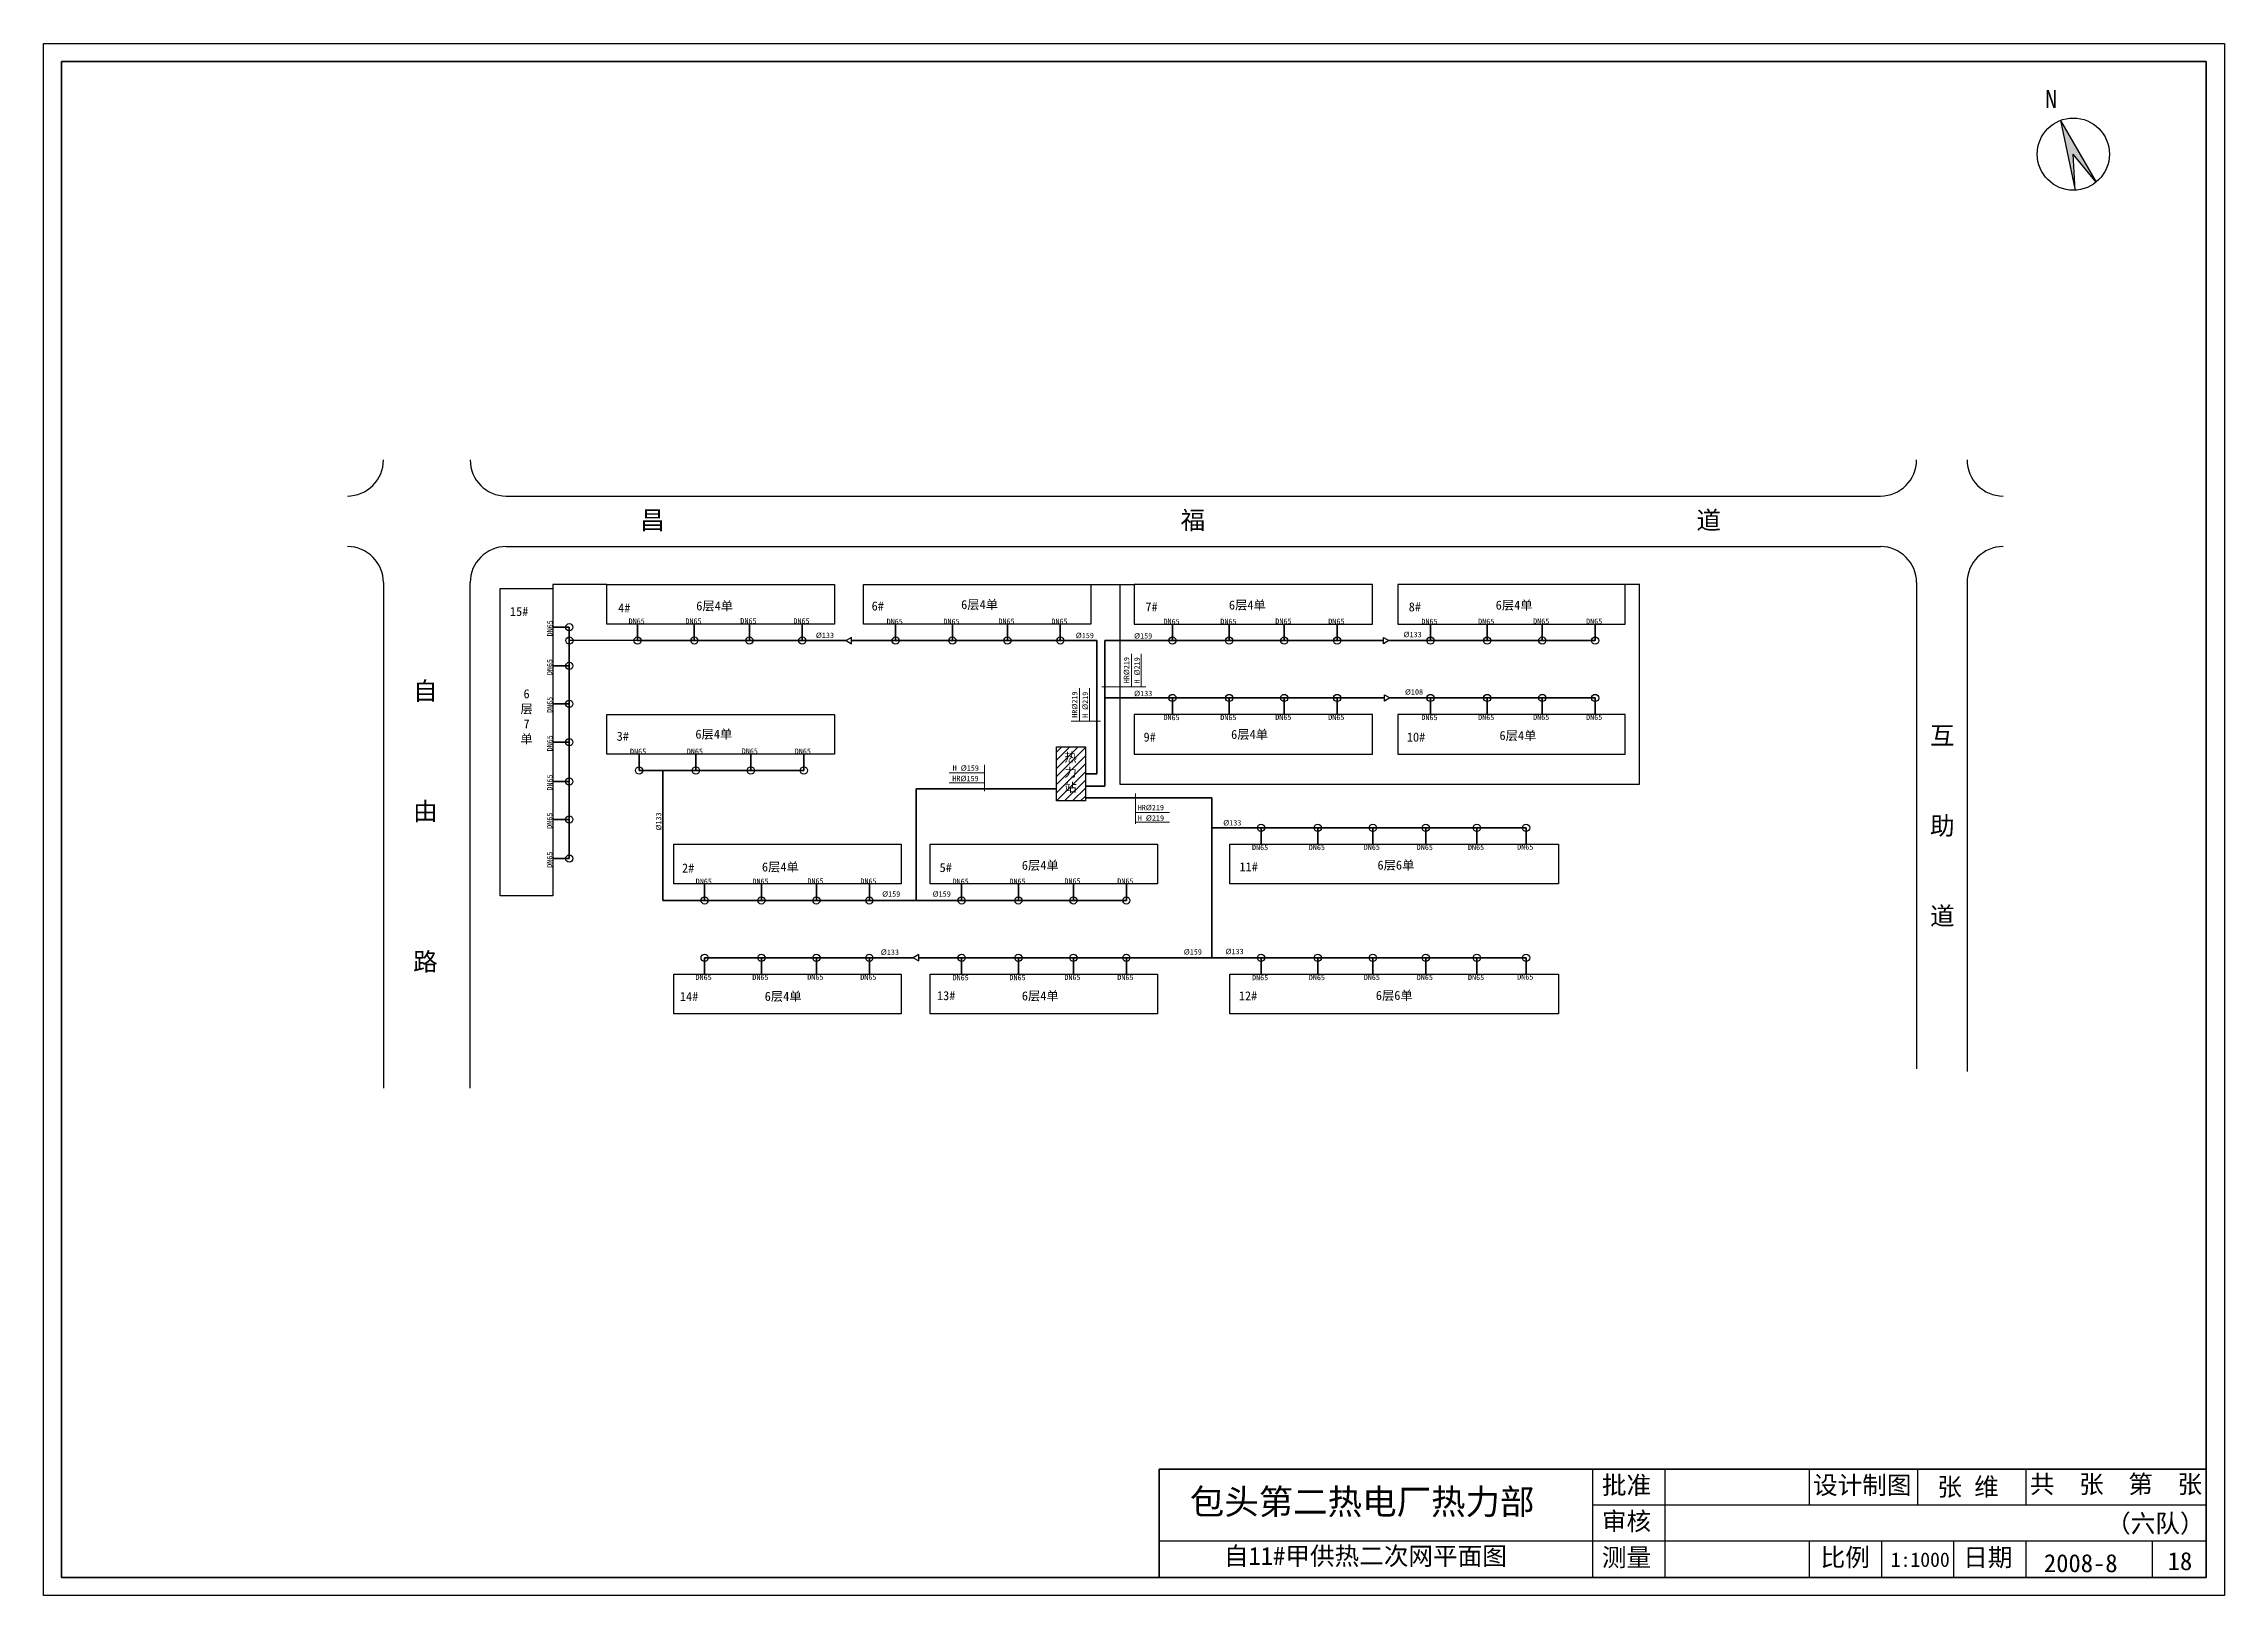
# Model space of a CAD drawing. Header units: millimetres. Extents: x 710 to 1314, y 285 to 715.
import ezdxf

# ---------------------------------------------------------------- set-up
doc = ezdxf.new("R2010")
doc.units = ezdxf.units.MM
doc.layers.add('围栏', color=3, linetype='Continuous')
doc.layers.add('边线', color=1, linetype='Continuous')
doc.layers.add('标注', color=7, linetype='Continuous', lineweight=18)
doc.layers.add('管道', color=7, linetype='Continuous', lineweight=50)

msp = doc.modelspace()

# ---------------------------------------------------------------- hatches: boundary and pattern name
msp.add_hatch(color=256).paths.add_polyline_path([(1268.75, 694.05), (1272.82, 674.73), (1272.34, 684.72), (1278.69, 676.99)])
at = {"layer": '标注'}
h = msp.add_hatch(dxfattribs=at)
h.set_pattern_fill('ANSI31', color=256, scale=0.5, style=0)
h.set_pattern_definition([(45, (16.0084, -96.5), (-1.122532, 1.122532), [])])
h.paths.add_polyline_path([(998.72, 520.48), (990.72, 520.48), (990.72, 505.48), (998.72, 505.48)])
h.paths.add_polyline_path([(992.28, 519.46), (996.93, 519.46), (996.93, 505.96), (992.28, 505.96)], flags=24)

# ---------------------------------------------------------------- linework, layer by layer
at = {"lineweight": 40}
for p, q in [((715.18, 290.35), (715.18, 710.35)), ((715.18, 710.35), (1309.18, 710.35)), ((1309.18, 710.35), (1309.18, 290.35)), ((1309.18, 320.35), (1019.18, 320.35)), ((1019.18, 320.35), (1019.18, 290.35)), ((1309.18, 290.35), (715.18, 290.35))]:
    msp.add_line(p, q, dxfattribs=at)
for p, q in [((1268.75, 694.05), (1272.82, 674.73)), ((1268.75, 694.05), (1278.69, 676.99)), ((1272.82, 674.73), (1272.34, 684.72)), ((1278.69, 676.99), (1272.34, 684.72)), ((838.32, 589.98), (1218.92, 589.98)), ((838.32, 575.98), (1218.92, 575.98)), ((804.32, 565.98), (804.32, 425.9)), ((828.32, 425.9), (828.32, 565.98)), ((836.62, 564.38), (851.22, 564.38)), ((836.62, 479.18), (836.62, 564.38)), ((851.22, 564.38), (851.22, 479.18)), ((866.22, 565.48), (929.22, 565.48)), ((866.22, 554.48), (866.22, 565.48)), ((929.22, 565.48), (929.22, 554.48)), ((937.22, 554.48), (937.22, 565.48)), ((937.22, 565.48), (1000.22, 565.48)), ((1000.22, 565.48), (1000.22, 554.48)), ((1000.22, 565.48), (1008.22, 565.48)), ((1008.22, 565.48), (1012.22, 565.48)), ((1012.22, 565.48), (1012.22, 554.48)), ((1078.22, 565.48), (1012.22, 565.48)), ((1078.22, 554.48), (1078.22, 565.48)), ((1085.22, 565.48), (1085.22, 554.48)), ((1148.22, 565.48), (1085.22, 565.48)), ((1148.22, 554.48), (1148.22, 565.48)), ((1152.32, 565.48), (1148.22, 565.48)), ((1228.92, 565.98), (1228.92, 431.23)), ((1242.92, 565.98), (1242.92, 430.56)), ((874.69, 549.93), (855.77, 549.93)), ((929.22, 554.48), (866.22, 554.48)), ((1000.22, 554.48), (937.22, 554.48)), ((1012.22, 554.48), (1078.22, 554.48)), ((1085.22, 554.48), (1148.22, 554.48)), ((866.22, 518.48), (866.22, 529.48)), ((866.22, 529.48), (929.22, 529.48)), ((929.22, 529.48), (929.22, 518.48)), ((1078.22, 529.48), (1012.22, 529.48)), ((1012.22, 529.48), (1012.22, 518.48)), ((1078.22, 518.48), (1078.22, 529.48)), ((1148.22, 529.48), (1085.22, 529.48)), ((1085.22, 529.48), (1085.22, 518.48)), ((1148.22, 518.48), (1148.22, 529.48)), ((990.72, 520.48), (998.72, 520.48)), ((990.72, 505.48), (990.72, 520.48)), ((998.72, 520.48), (998.72, 505.48)), ((929.22, 518.48), (866.22, 518.48)), ((1012.22, 518.48), (1078.22, 518.48)), ((1085.22, 518.48), (1148.22, 518.48)), ((1148.22, 510.13), (1152.22, 510.13)), ((998.72, 505.48), (990.72, 505.48)), ((884.72, 493.48), (947.72, 493.48)), ((884.72, 482.48), (884.72, 493.48)), ((947.72, 493.48), (947.72, 482.48)), ((955.72, 482.48), (955.72, 493.48)), ((955.72, 493.48), (1018.72, 493.48)), ((1018.72, 493.48), (1018.72, 482.48)), ((1038.72, 493.48), (1129.72, 493.48)), ((1038.72, 482.48), (1038.72, 493.48)), ((1129.72, 493.48), (1129.72, 482.48)), ((851.22, 479.18), (836.62, 479.18)), ((947.72, 482.48), (884.72, 482.48)), ((1018.72, 482.48), (955.72, 482.48)), ((1129.72, 482.48), (1038.72, 482.48)), ((884.72, 446.48), (884.72, 457.48)), ((884.72, 457.48), (947.72, 457.48)), ((947.72, 457.48), (947.72, 446.48)), ((955.72, 457.48), (1018.72, 457.48)), ((955.72, 446.48), (955.72, 457.48)), ((1018.72, 457.48), (1018.72, 446.48)), ((1038.72, 446.48), (1038.72, 457.48)), ((1038.72, 457.48), (1129.72, 457.48)), ((1129.72, 457.48), (1129.72, 446.48)), ((947.72, 446.48), (884.72, 446.48)), ((1018.72, 446.48), (955.72, 446.48)), ((1129.72, 446.48), (1038.72, 446.48)), ((1139.18, 320.35), (1139.18, 290.35)), ((1159.18, 320.35), (1159.18, 290.35)), ((1199.18, 320.35), (1199.18, 310.35)), ((1229.22, 320.35), (1229.22, 310.35)), ((1259.18, 320.35), (1259.18, 310.35)), ((1309.18, 310.35), (1139.18, 310.35)), ((1309.18, 300.35), (1019.18, 300.35)), ((1199.18, 300.35), (1199.18, 290.35)), ((1219.18, 300.35), (1219.18, 290.35)), ((1239.18, 300.35), (1239.18, 290.35)), ((1259.18, 300.35), (1259.18, 290.35)), ((1294.18, 300.35), (1294.18, 290.35))]:
    msp.add_line(p, q)
for points in [[(932.44, 549.93), (933.94, 549.06), (933.94, 550.79)], [(1082.76, 549.93), (1081.26, 549.06), (1081.26, 550.79)], [(1083.07, 534.03), (1081.57, 533.16), (1081.57, 534.9)], [(951.06, 462.03), (952.56, 461.16), (952.56, 462.9)]]:
    msp.add_lwpolyline(points, close=True)
for centre, radius in [((1272.34, 684.72), 10), ((855.77, 553.62), 1), ((855.81, 549.93), 1), ((874.69, 549.93), 1), ((890.41, 549.93), 1), ((905.66, 549.93), 1), ((920.31, 549.93), 1), ((946.16, 549.93), 1), ((961.87, 549.93), 1), ((977.12, 549.93), 1), ((991.78, 549.93), 1), ((1022.83, 549.93), 1), ((1038.55, 549.93), 1), ((1053.8, 549.93), 1), ((1068.45, 549.93), 1), ((1094.3, 549.93), 1), ((1110.01, 549.93), 1), ((1125.26, 549.93), 1), ((1139.92, 549.93), 1), ((855.77, 542.91), 1), ((855.77, 532.39), 1), ((1022.83, 534.03), 1), ((1038.55, 534.03), 1), ((1053.8, 534.03), 1), ((1068.45, 534.03), 1), ((1094.3, 534.03), 1), ((1110.01, 534.03), 1), ((1125.26, 534.03), 1), ((1139.92, 534.03), 1), ((855.77, 521.78), 1), ((875.11, 513.93), 1), ((890.82, 513.93), 1), ((906.07, 513.93), 1), ((920.73, 513.93), 1), ((855.77, 510.87), 1), ((855.77, 500.34), 1), ((1047.37, 498.03), 1), ((1063.08, 498.03), 1), ((1078.33, 498.03), 1), ((1092.99, 498.03), 1), ((1107.15, 498.03), 1), ((1120.78, 498.03), 1), ((855.77, 489.5), 1), ((893.26, 477.93), 1), ((908.97, 477.93), 1), ((924.22, 477.93), 1), ((938.88, 477.93), 1), ((964.44, 477.93), 1), ((980.16, 477.93), 1), ((995.41, 477.93), 1), ((1010.06, 477.93), 1), ((893.26, 462.03), 1), ((908.97, 462.03), 1), ((924.22, 462.03), 1), ((938.88, 462.03), 1), ((964.44, 462.03), 1), ((980.16, 462.03), 1), ((995.41, 462.03), 1), ((1010.06, 462.03), 1), ((1047.37, 462.03), 1), ((1063.08, 462.03), 1), ((1078.33, 462.03), 1), ((1092.99, 462.03), 1), ((1107.15, 462.03), 1), ((1120.78, 462.03), 1)]:
    msp.add_circle(centre, radius)
for centre, start, end in [((794.31, 599.98), 270, 0.02591), ((838.32, 599.98), 180, 270), ((1218.92, 599.98), 270, 360), ((1252.92, 599.98), 180, 270), ((794.32, 565.98), 0.02591, 90), ((838.32, 565.98), 90, 180), ((1218.92, 565.98), 360, 90), ((1252.92, 565.98), 90, 180)]:
    msp.add_arc(centre, 10, start, end)
at = {"layer": '围栏'}
for p, q in [((866.22, 565.48), (851.22, 565.48)), ((851.22, 565.48), (851.22, 564.38)), ((1008.22, 565.48), (1008.22, 510.13)), ((1152.22, 510.13), (1152.22, 565.48)), ((1008.22, 510.13), (1148.22, 510.13))]:
    msp.add_line(p, q, dxfattribs=at)
at = {"layer": '标注'}
for p, q in [((1011.47, 537.13), (1011.47, 546.3)), ((1014.17, 537.13), (1014.17, 546.27)), ((997.11, 527.59), (997.11, 536.77)), ((999.82, 527.59), (999.82, 536.74)), ((1015.47, 537.13), (1003.29, 537.13)), ((1002.93, 527.59), (994.74, 527.59)), ((970.8, 508.21), (970.8, 515.52)), ((960.97, 513.25), (970.8, 513.25)), ((960.97, 510.55), (970.8, 510.55)), ((1012.63, 499.12), (1012.63, 507.54)), ((1012.63, 502.29), (1022.04, 502.29)), ((1012.63, 499.59), (1022.04, 499.59))]:
    msp.add_line(p, q, dxfattribs=at)
at = {"layer": '管道'}
for p, q in [((851.22, 553.62), (855.77, 553.62)), ((855.77, 489.5), (855.77, 553.62)), ((874.69, 549.93), (874.69, 554.48)), ((932.44, 549.93), (874.69, 549.93)), ((890.41, 549.93), (890.41, 554.48)), ((905.66, 549.93), (905.66, 554.48)), ((920.31, 549.93), (920.31, 554.48)), ((1001.93, 549.93), (933.94, 549.93)), ((946.16, 549.93), (946.16, 554.48)), ((961.87, 549.93), (961.87, 554.48)), ((977.12, 549.93), (977.12, 554.48)), ((991.78, 549.93), (991.78, 554.48)), ((1001.93, 512.98), (1001.93, 549.93)), ((1004.13, 509.57), (1004.13, 549.93)), ((1081.26, 549.93), (1004.13, 549.93)), ((1022.83, 549.93), (1022.83, 554.48)), ((1038.55, 549.93), (1038.55, 554.48)), ((1053.8, 549.93), (1053.8, 554.48)), ((1068.45, 549.93), (1068.45, 554.48)), ((1139.92, 549.93), (1082.76, 549.93)), ((1094.3, 549.93), (1094.3, 554.48)), ((1110.01, 549.93), (1110.01, 554.48)), ((1125.26, 549.93), (1125.26, 554.48)), ((1139.92, 549.93), (1139.92, 554.48)), ((851.22, 542.91), (855.77, 542.91)), ((851.22, 532.39), (855.77, 532.39)), ((1081.57, 534.03), (1004.13, 534.03)), ((1022.83, 534.03), (1022.83, 529.48)), ((1038.55, 534.03), (1038.55, 529.48)), ((1053.8, 534.03), (1053.8, 529.48)), ((1068.45, 534.03), (1068.45, 529.48)), ((1139.92, 534.03), (1083.07, 534.03)), ((1094.3, 534.03), (1094.3, 529.48)), ((1110.01, 534.03), (1110.01, 529.48)), ((1125.26, 534.03), (1125.26, 529.48)), ((1139.92, 534.03), (1139.92, 529.48)), ((851.22, 521.78), (855.77, 521.78)), ((875.11, 513.93), (875.11, 518.48)), ((881.71, 513.93), (875.11, 513.93)), ((881.71, 477.93), (881.71, 513.93)), ((881.71, 513.93), (920.73, 513.93)), ((890.82, 513.93), (890.82, 518.48)), ((906.07, 513.93), (906.07, 518.48)), ((920.73, 513.93), (920.73, 518.48)), ((851.22, 510.87), (855.77, 510.87)), ((990.72, 508.85), (951.82, 508.85)), ((951.82, 508.85), (951.82, 477.93)), ((998.72, 512.98), (1001.93, 512.98)), ((998.72, 509.57), (1004.13, 509.57)), ((998.72, 506.32), (1033.74, 506.32)), ((1033.74, 506.32), (1033.74, 462.03)), ((851.22, 500.34), (855.77, 500.34)), ((1033.74, 498.03), (1120.78, 498.03)), ((1047.37, 498.03), (1047.37, 493.48)), ((1063.08, 498.03), (1063.08, 493.48)), ((1078.33, 498.03), (1078.33, 493.48)), ((1092.99, 498.03), (1092.99, 493.48)), ((1107.15, 498.03), (1107.15, 493.48)), ((1120.78, 498.03), (1120.78, 493.48)), ((851.22, 489.5), (855.77, 489.5)), ((951.82, 477.93), (881.71, 477.93)), ((893.26, 477.93), (893.26, 482.48)), ((908.97, 477.93), (908.97, 482.48)), ((924.22, 477.93), (924.22, 482.48)), ((938.88, 477.93), (938.88, 482.48)), ((1010.06, 477.93), (951.82, 477.93)), ((964.44, 477.93), (964.44, 482.48)), ((980.16, 477.93), (980.16, 482.48)), ((995.41, 477.93), (995.41, 482.48)), ((1010.06, 477.93), (1010.06, 482.48)), ((951.06, 462.03), (893.26, 462.03)), ((893.26, 462.03), (893.26, 457.48)), ((908.97, 462.03), (908.97, 457.48)), ((924.22, 462.03), (924.22, 457.48)), ((938.88, 462.03), (938.88, 457.48)), ((1033.74, 462.03), (952.56, 462.03)), ((964.44, 462.03), (964.44, 457.48)), ((980.16, 462.03), (980.16, 457.48)), ((995.41, 462.03), (995.41, 457.48)), ((1010.06, 462.03), (1010.06, 457.48)), ((1033.74, 462.03), (1120.78, 462.03)), ((1047.37, 462.03), (1047.37, 457.48)), ((1063.08, 462.03), (1063.08, 457.48)), ((1078.33, 462.03), (1078.33, 457.48)), ((1092.99, 462.03), (1092.99, 457.48)), ((1107.15, 462.03), (1107.15, 457.48)), ((1120.78, 462.03), (1120.78, 457.48))]:
    msp.add_line(p, q, dxfattribs=at)
at = {"layer": '边线'}
for p, q in [((710.18, 715.35), (1314.18, 715.35)), ((710.18, 285.35), (710.18, 715.35)), ((1314.18, 715.35), (1314.18, 285.35)), ((1314.18, 285.35), (710.18, 285.35))]:
    msp.add_line(p, q, dxfattribs=at)

# ---------------------------------------------------------------- texts
at = {"attachment_point": 1}
for s, insert, char_height, width in [('N', (1264.5, 702.46), 5, 13.437), ('{\\fSimHei|b0|i0|c134|p2;包头第二热电厂热力部}', (1027.63, 314.81), 7, 133.3392), ('{\\fFangSong_GB2312|b0|i0|c134|p49;批准}', (1141.77, 318.41), 5, 88.5221), ('{\\fFangSong_GB2312|b0|i0|c134|p49;设计制图}', (1200.24, 318.41), 5, 88.5221), ('{\\fFangSong_GB2312|b0|i0|c134|p49;共  张  第  张}', (1260.32, 318.68), 5, 88.5221), ('{\\fFangSong_GB2312|b0|i0|c134|p49;审核}', (1141.77, 308.41), 5, 88.5221), ('{\\fSimSun|b0|i0|c134|p54;自}11#{\\fSimSun|b0|i0|c134|p54;甲供热二次网平面图}', (1037.07, 298.78), 5, 126.6751), ('{\\fFangSong_GB2312|b0|i0|c134|p49;测量}', (1141.77, 298.41), 5, 88.5221), ('{\\fFangSong_GB2312|b0|i0|c134|p49;比例}', (1202.36, 298.41), 5, 88.5221), ('{\\fFangSong_GB2312|b0|i0|c134|p49;日期}', (1241.85, 298.41), 5, 88.5221)]:
    msp.add_mtext(s, dxfattribs=dict(at, insert=insert, char_height=char_height, width=width))
at = {"layer": '标注'}
for s, insert, char_height, width, attachment_point in [('{\\fSimSun|b0|i0|c134|p54;昌                                          福                                        道}', (875.4, 585.79), 5, 325.7609, 1), ('15#', (839.34, 559.24), 2.5, 10.5058, 1), ('4#', (869.3, 560.21), 2.5, 7.9203, 1), ('DN65', (872.2, 556.07), 1.5, 6.3469, 1), ('DN65', (887.93, 556.09), 1.5, 6.2554, 1), ('6{\\fSimSun|b0|i0|c134|p54;层}4{\\fSimSun|b0|i0|c134|p54;单}', (890.93, 560.79), 2.5, 21.8694, 1), ('DN65', (903.15, 556.14), 1.5, 5.2945, 1), ('DN65', (917.83, 556.12), 1.5, 6.2609, 1), ('6#', (939.52, 560.76), 2.5, 7.9203, 1), ('DN65', (943.66, 555.98), 1.5, 6.3469, 1), ('DN65', (959.4, 555.99), 1.5, 6.2554, 1), ('6{\\fSimSun|b0|i0|c134|p54;层}4{\\fSimSun|b0|i0|c134|p54;单}', (964.3, 561.15), 2.5, 21.8694, 1), ('DN65', (974.62, 556.05), 1.5, 5.2945, 1), ('DN65', (989.29, 556.02), 1.5, 6.2609, 1), ('7#', (1015.35, 560.52), 2.5, 7.9203, 1), ('DN65', (1020.36, 555.98), 1.5, 6.3469, 1), ('DN65', (1036.09, 555.99), 1.5, 6.2554, 1), ('6{\\fSimSun|b0|i0|c134|p54;层}4{\\fSimSun|b0|i0|c134|p54;单}', (1038.48, 561.02), 2.5, 21.8694, 1), ('DN65', (1051.32, 556.05), 1.5, 5.2945, 1), ('DN65', (1065.99, 556.02), 1.5, 6.2609, 1), ('8#', (1088.27, 560.52), 2.5, 7.9203, 1), ('DN65', (1091.77, 555.98), 1.5, 6.3469, 1), ('DN65', (1107.5, 555.99), 1.5, 6.2554, 1), ('6{\\fSimSun|b0|i0|c134|p54;层}4{\\fSimSun|b0|i0|c134|p54;单}', (1112.36, 561), 2.5, 21.8694, 1), ('DN65', (1122.73, 556.05), 1.5, 5.2945, 1), ('DN65', (1137.4, 556.02), 1.5, 6.2609, 1), ('%%C133', (924.07, 552.14), 1.5, 9.9494, 1), ('%%C159', (996.05, 552.1), 1.5, 9.9494, 1), ('%%C159', (1012.2, 552), 1.5, 9.9494, 1), ('%%C133', (1086.83, 552.36), 1.5, 9.9494, 1), ('{\\fSimSun|b0|i0|c134|p54;自\\P\\P\\P\\P由\\P\\P\\P\\P\\P路}', (812.52, 538.49), 5, 3.374, 1), ('6{\\fSimSun|b0|i0|c134|p54;层}7{\\fSimSun|b0|i0|c134|p54;单}', (843.95, 528.8), 2.5, 1.9504, 5), ('%%C133', (1012.22, 536.03), 1.5, 9.9494, 1), ('%%C108', (1087.22, 536.45), 1.5, 9.9494, 1), ('6{\\fSimSun|b0|i0|c134|p54;层}4{\\fSimSun|b0|i0|c134|p54;单}', (890.7, 525.25), 2.5, 21.8694, 1), ('DN65', (1020.35, 529.38), 1.5, 6.3469, 1), ('DN65', (1036.08, 529.39), 1.5, 6.2554, 1), ('6{\\fSimSun|b0|i0|c134|p54;层}4{\\fSimSun|b0|i0|c134|p54;单}', (1039.08, 525.18), 2.5, 21.8694, 1), ('DN65', (1051.31, 529.45), 1.5, 5.2945, 1), ('DN65', (1065.98, 529.42), 1.5, 6.2609, 1), ('DN65', (1091.77, 529.38), 1.5, 6.3469, 1), ('DN65', (1107.5, 529.4), 1.5, 6.2554, 1), ('DN65', (1122.73, 529.45), 1.5, 5.2945, 1), ('DN65', (1137.4, 529.43), 1.5, 6.2609, 1), ('{\\fSimSun|b0|i0|c134|p54;互\\P\\P\\P助\\P\\P\\P道}', (1232.64, 526.13), 5, 3.374, 1), ('3#', (868.9, 524.67), 2.5, 7.9203, 1), ('DN65', (872.59, 519.98), 1.5, 6.3469, 1), ('DN65', (888.32, 519.99), 1.5, 6.2554, 1), ('DN65', (903.54, 520.05), 1.5, 5.2945, 1), ('DN65', (918.22, 520.02), 1.5, 6.2609, 1), ('9#', (1014.83, 524.44), 2.5, 7.9203, 1), ('10#', (1087.75, 524.44), 2.5, 7.9203, 1), ('6{\\fSimSun|b0|i0|c134|p54;层}4{\\fSimSun|b0|i0|c134|p54;单}', (1113.41, 524.87), 2.5, 21.8694, 1), ('H %%C159', (961.95, 515.37), 1.5, 11.8997, 1), ('{\\fSimSun|b0|i0|c134|p54;热力站}', (992.91, 518.83), 2.5, 3.7242, 1), ('HR%%C159', (961.87, 512.46), 1.5, 11.9811, 1), ('HR%%C219', (1013.21, 504.41), 1.5, 13.5629, 1), ('H %%C219', (1013.23, 501.51), 1.5, 13.5393, 1), ('%%C133', (1036.89, 500.19), 1.5, 9.9494, 1), ('6{\\fSimSun|b0|i0|c134|p54;层}4{\\fSimSun|b0|i0|c134|p54;单}', (981.11, 488.91), 2.5, 21.8694, 1), ('DN65', (1044.86, 493.36), 1.5, 6.3469, 1), ('DN65', (1060.59, 493.37), 1.5, 6.2554, 1), ('DN65', (1075.81, 493.43), 1.5, 5.2945, 1), ('6{\\fSimSun|b0|i0|c134|p54;层}6{\\fSimSun|b0|i0|c134|p54;单}', (1079.62, 488.97), 2.5, 21.8694, 1), ('DN65', (1090.49, 493.4), 1.5, 6.2609, 1), ('DN65', (1104.67, 493.41), 1.5, 5.2945, 1), ('DN65', (1118.31, 493.48), 1.5, 7.2913, 1), ('2#', (887.01, 488.15), 2.5, 7.9203, 1), ('DN65', (890.77, 483.98), 1.5, 6.3469, 1), ('DN65', (906.5, 483.99), 1.5, 6.2554, 1), ('6{\\fSimSun|b0|i0|c134|p54;层}4{\\fSimSun|b0|i0|c134|p54;单}', (909.14, 488.45), 2.5, 21.8694, 1), ('DN65', (921.72, 484.05), 1.5, 5.2945, 1), ('DN65', (936.4, 484.02), 1.5, 6.2609, 1), ('5#', (958.34, 488.28), 2.5, 7.9203, 1), ('DN65', (961.93, 483.98), 1.5, 6.3469, 1), ('DN65', (977.67, 483.99), 1.5, 6.2554, 1), ('DN65', (992.89, 484.05), 1.5, 5.2945, 1), ('DN65', (1007.56, 484.02), 1.5, 6.2609, 1), ('11#', (1041.39, 488.47), 2.5, 7.9203, 1), ('%%C159', (942.42, 480.47), 1.5, 9.9494, 1), ('%%C159', (956.41, 480.47), 1.5, 9.9494, 1), ('%%C133', (942.06, 464.34), 1.5, 9.9494, 1), ('%%C159', (1025.96, 464.42), 1.5, 9.9494, 1), ('%%C133', (1037.52, 464.53), 1.5, 9.9494, 1), ('DN65', (890.74, 457.37), 1.5, 6.3469, 1), ('DN65', (906.47, 457.39), 1.5, 6.2554, 1), ('DN65', (921.69, 457.44), 1.5, 5.2945, 1), ('DN65', (936.37, 457.42), 1.5, 6.2609, 1), ('DN65', (961.93, 457.3), 1.5, 6.3469, 1), ('DN65', (977.67, 457.32), 1.5, 6.2554, 1), ('6{\\fSimSun|b0|i0|c134|p54;层}4{\\fSimSun|b0|i0|c134|p54;单}', (981.12, 452.73), 2.5, 21.8694, 1), ('DN65', (992.89, 457.37), 1.5, 5.2945, 1), ('DN65', (1007.56, 457.35), 1.5, 6.2609, 1), ('DN65', (1044.87, 457.31), 1.5, 6.3469, 1), ('DN65', (1060.6, 457.33), 1.5, 6.2554, 1), ('DN65', (1075.83, 457.38), 1.5, 5.2945, 1), ('6{\\fSimSun|b0|i0|c134|p54;层}6{\\fSimSun|b0|i0|c134|p54;单}', (1079.16, 452.85), 2.5, 21.8694, 1), ('DN65', (1090.5, 457.36), 1.5, 6.2609, 1), ('DN65', (1104.68, 457.36), 1.5, 5.2945, 1), ('DN65', (1118.32, 457.48), 1.5, 7.3018, 1), ('14#', (886.42, 452.57), 2.5, 7.9203, 1), ('6{\\fSimSun|b0|i0|c134|p54;层}4{\\fSimSun|b0|i0|c134|p54;单}', (909.9, 452.6), 2.5, 21.8694, 1), ('13#', (957.61, 452.79), 2.5, 7.9203, 1), ('12#', (1041.22, 452.74), 2.5, 7.9203, 1), ('{\\fKaiTi_GB2312|b0|i0|c134|p49;张 维}', (1234.67, 317.96), 5, 30.3874, 1), ('{\\fKaiTi_GB2312|b0|i0|c134|p49;（六队）}', (1281.42, 307.79), 5, 30.3874, 1), ('{\\H0.8x;1:1000}', (1221.79, 297.26), 5, 42.6517, 1), ('2008-8', (1264.2, 296.79), 5, 42.6517, 1), ('18', (1298.48, 297.36), 5, 42.6517, 1)]:
    msp.add_mtext(s, dxfattribs=dict(at, insert=insert, char_height=char_height, width=width, attachment_point=attachment_point))
at = {"layer": '标注', "char_height": 1.5, "attachment_point": 1, "rotation": 90}
for s, insert, width in [('DN65', (849.65, 551.08), 3.133), ('DN65', (849.56, 540.35), 3.133), ('HR%%C219', (1009.35, 538.1), 11.8997), ('H %%C219', (1012.26, 538.02), 11.9811), ('DN65', (849.61, 529.87), 3.133), ('HR%%C219', (994.99, 528.56), 11.8997), ('H %%C219', (997.9, 528.48), 11.9811), ('DN65', (849.61, 519.22), 3.133), ('DN65', (849.61, 508.34), 3.133), ('DN65', (849.56, 497.77), 3.133), ('%%C133', (879.77, 497.3), 9.9494), ('DN65', (849.56, 486.96), 3.133)]:
    msp.add_mtext(s, dxfattribs=dict(at, insert=insert, width=width))

doc.saveas('drawing.dxf')
